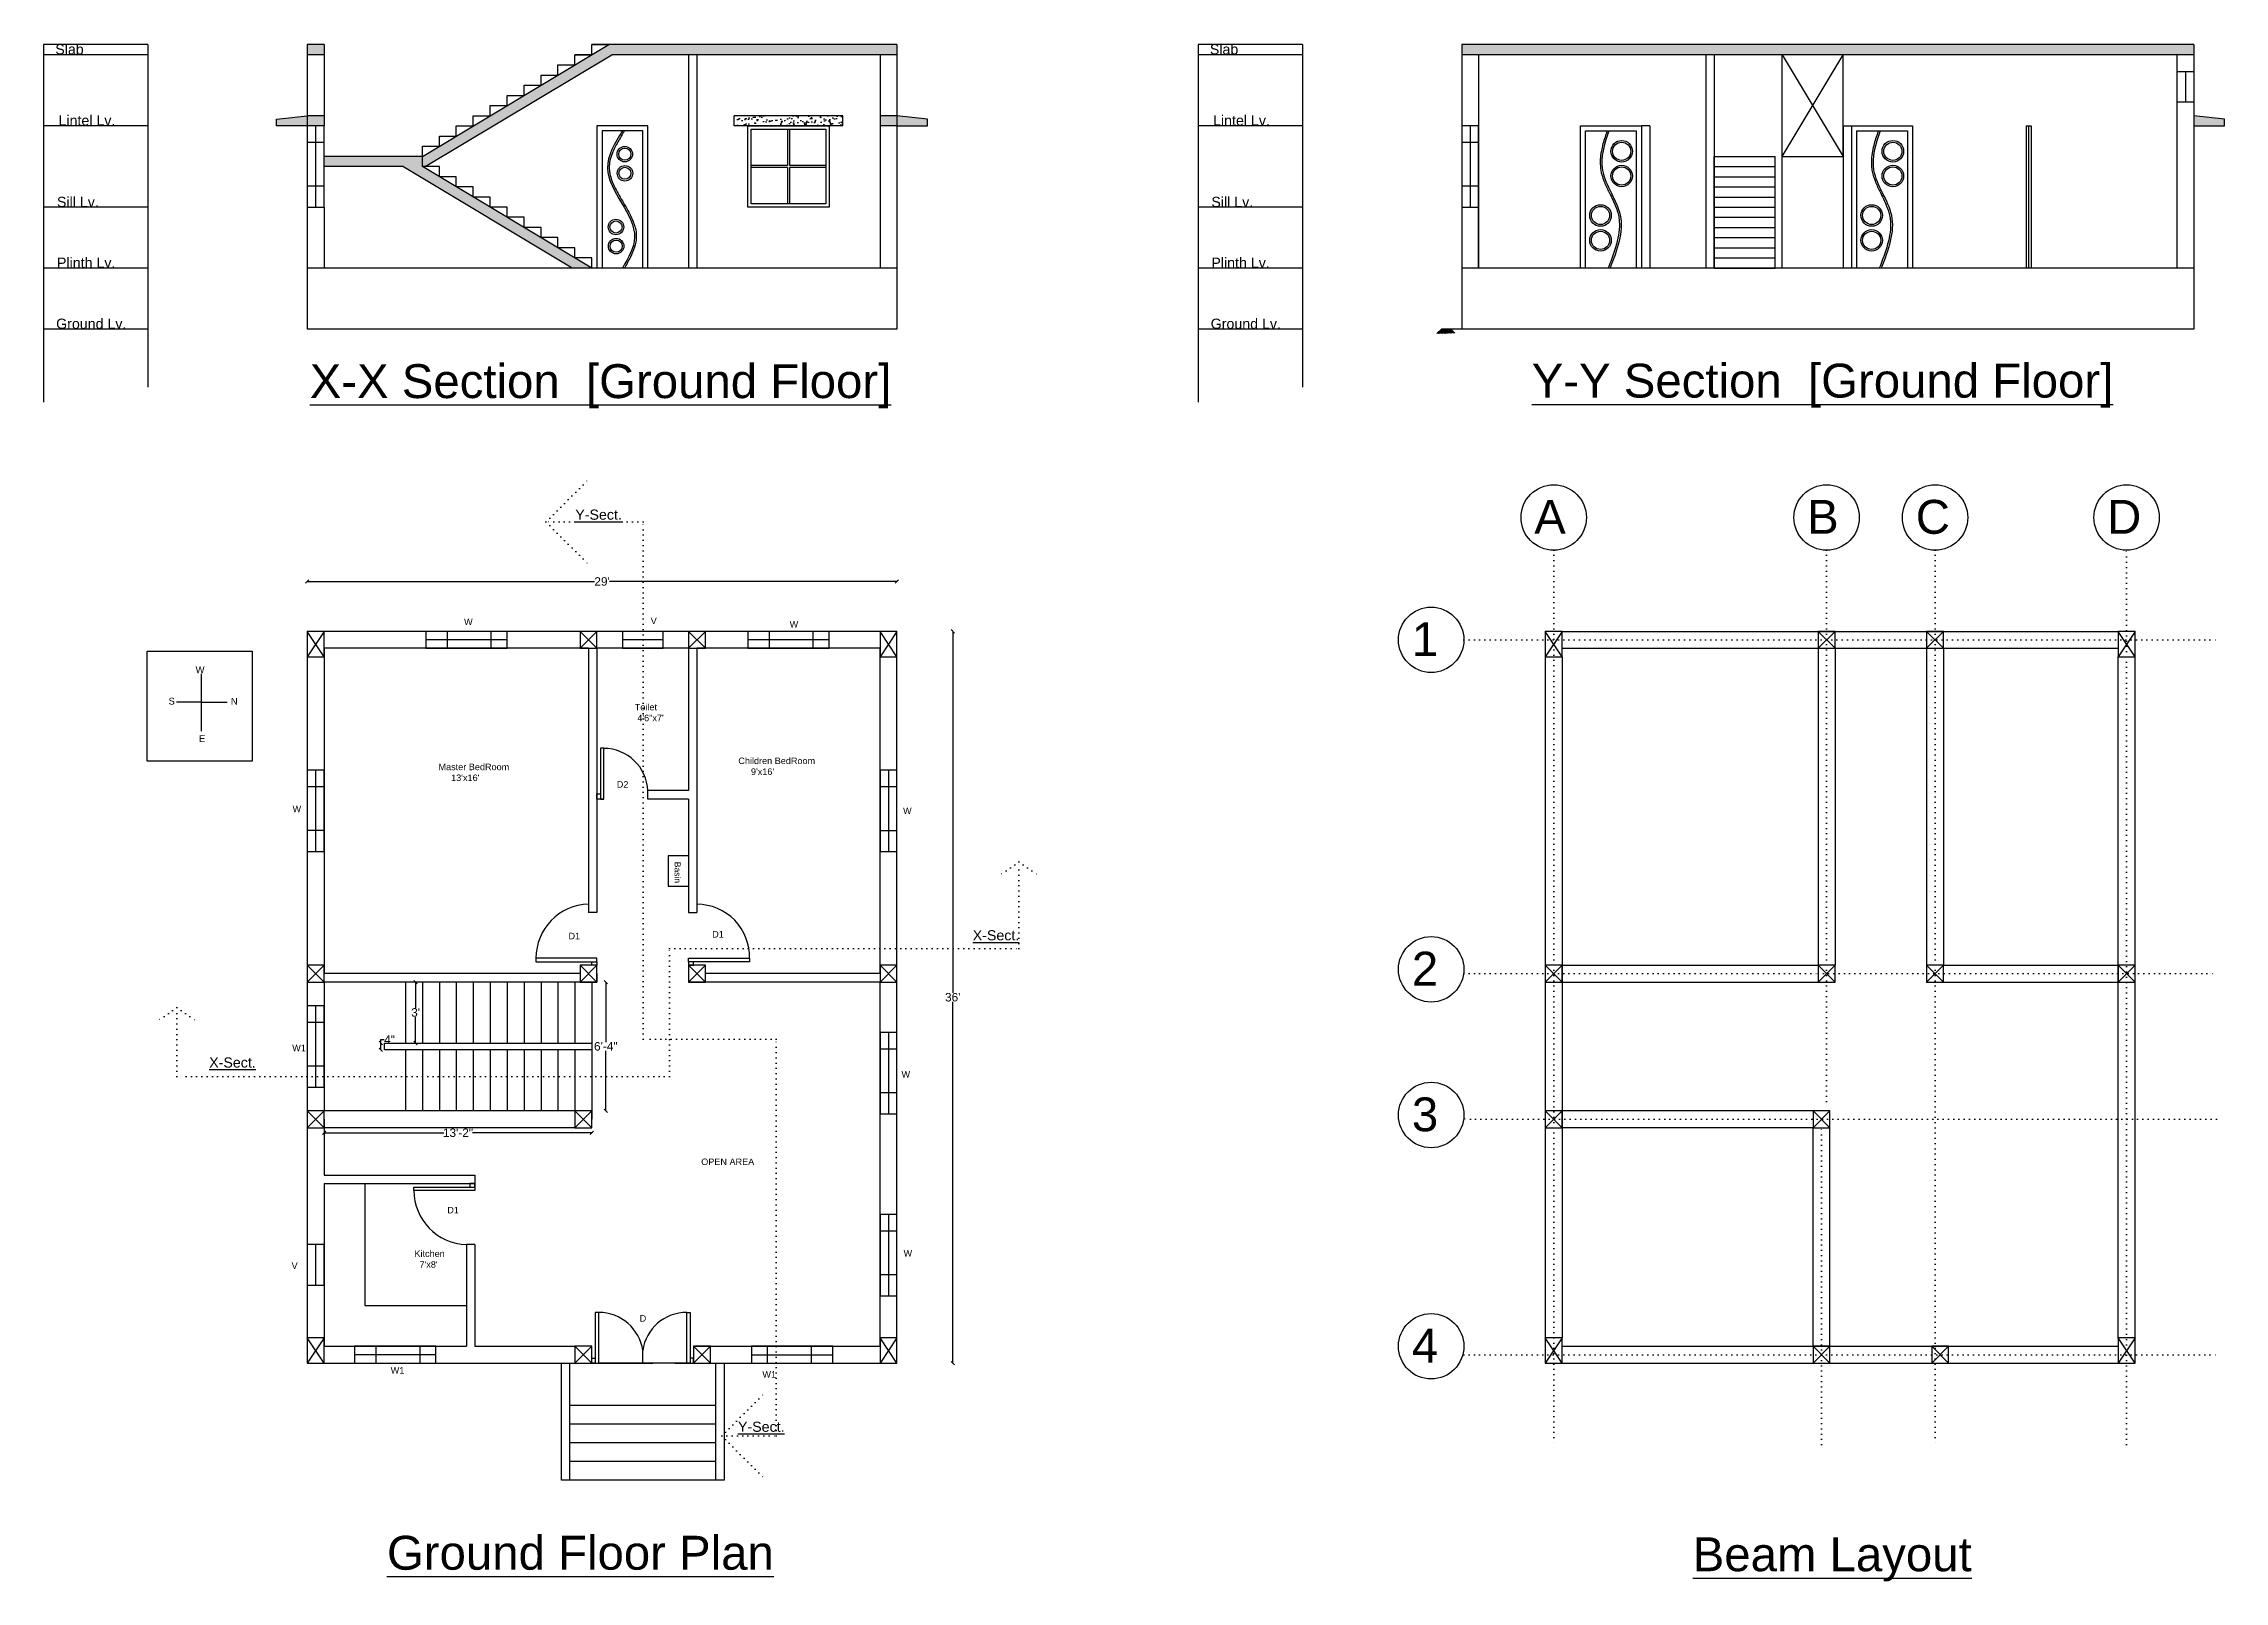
# Model space of a CAD drawing. Header units: inches. Extents: x 723 to 5339, y 980 to 3634.
# Drawn here: x 1756 to 3042, y 1442 to 2350 of the extents above; entities that cross this region are included whole.
import ezdxf

# ---------------------------------------------------------------- set-up
doc = ezdxf.new("R2010")
doc.units = ezdxf.units.IN
doc.header["$MEASUREMENT"] = 0
doc.linetypes.add('ACAD_ISO07W100', pattern=[3, 0, -3])
for name, color, linetype in [('D', 140, 'Continuous'), ('D1', 211, 'Continuous'), ('D2', 230, 'Continuous'), ('Naming', 91, 'Continuous'), ('W', 60, 'Continuous'), ('W1', 40, 'Continuous')]:
    doc.layers.add(name, color=color, linetype=linetype)
doc.layers.add('V', color=7, linetype='Continuous', true_color=0xe619d1)
doc.styles.get("Standard").update_dxf_attribs({"font": 'arial.ttf'})
doc.dimstyles.get("Standard").update_dxf_attribs({"dimtxt": 5, "dimasz": 2, "dimexe": 0.18, "dimexo": 0.0625, "dimgap": 0.09, "dimtad": 0, "dimtih": 1, "dimtoh": 1, "dimdec": 0, "dimzin": 0, "dimdsep": 46, "dimlunit": 4, "dimtxsty": 'Standard', "dimblk": 'OBLIQUE', "dimcen": 2, "dimse1": 1, "dimse2": 1, "dimclrd": 2, "dimadec": 0, "dimazin": 0, "dimtfac": 1, "dimtdec": 0, "dimtofl": 0, "dimtmove": 0, "dimatfit": 3, "dimfxl": 1, "dimtolj": 1, "dimtzin": 0, "dimarcsym": 0})
pattern_1 = [(50, (1585.892, 1527.491), (7.172602, -0.62752), [0.75, -8.25]), (355, (1585.892, 1527.491), (-1.387513, 7.52192), [0.6, -6.6]), (100.45144, (1586.49, 1527.4386), (5.78509, 6.8944), [0.6374, -7.01142]), (46.1842, (1585.892, 1529.491), (10.67241, -1.65519), [1.125, -12.375]), (96.6356, (1586.781, 1529.353), (9.34662, 9.74119), [0.9561, -10.51714]), (351.1842, (1585.892, 1529.491), (9.34662, 9.74119), [0.9, -9.9]), (21, (1586.892, 1528.991), (5.96907, -4.02619), [0.75, -8.25]), (326, (1586.892, 1528.991), (2.433153, 7.2515), [0.6, -6.6]), (71.45144, (1587.3894, 1528.6554), (8.402224, 3.22531), [0.6374, -7.01142]), (37.5, (1585.892, 1527.491), (0.1215986, 3.3289385), [0, -6.52, 0, -6.7, 0, -6.625]), (7.5, (1585.892, 1527.491), (2.630695, 3.944117), [0, -3.82, 0, -6.37, 0, -2.525]), (327.5, (1583.662, 1527.491), (5.3382244, -0.225549), [0, -2.5, 0, -7.8, 0, -10.35]), (317.5, (1582.662, 1527.491), (5.831862, 1.00105), [0, -3.25, 0, -5.18, 0, -7.35])]

msp = doc.modelspace()

# ---------------------------------------------------------------- texts
at = {"char_height": 4, "attachment_point": 1}
for s, insert in [('W', (1845.4, 1982.4)), ('S', (1829.4, 1963.9)), ('N', (1866.2, 1963.8)), ('E', (1847.3, 1941.8))]:
    msp.add_mtext_dynamic_manual_height_columns(s, width=617.779, gutter_width=20, heights=[0], dxfattribs=dict(at, insert=insert))
at = {"insert": (2131.6, 1867.1), "char_height": 3.6, "attachment_point": 1, "rotation": 270}
msp.add_mtext_dynamic_manual_height_columns('Basin', width=231.568, gutter_width=18, heights=[0], dxfattribs=at)
msp.add_mtext_dynamic_manual_height_columns('Basin', width=231.568, gutter_width=18, heights=[0], dxfattribs=at)
at = {"layer": 'D', "insert": (2107.4, 1599.5), "char_height": 3.84, "attachment_point": 1}
msp.add_mtext_dynamic_manual_height_columns('D', width=1561.938, gutter_width=30, heights=[0], dxfattribs=at)
at = {"layer": 'D1', "char_height": 3.84, "attachment_point": 1}
for insert in [(2065.4, 1825.2), (2150.2, 1826.2), (2150.2, 1826.2), (1993.9, 1663.4)]:
    msp.add_mtext_dynamic_manual_height_columns('D1', width=1249.551, gutter_width=24, heights=[0], dxfattribs=dict(at, insert=insert))
at = {"layer": 'D2', "insert": (2093.9, 1914.7), "char_height": 3.84, "attachment_point": 1}
msp.add_mtext_dynamic_manual_height_columns('D2', width=1249.551, gutter_width=24, heights=[0], dxfattribs=at)
msp.add_mtext_dynamic_manual_height_columns('D2', width=1249.551, gutter_width=24, heights=[0], dxfattribs=at)
at = {"layer": 'Naming', "char_height": 3.84, "attachment_point": 1}
for s, insert in [('Toilet\\P 4\'6"x7\'', (2104.5, 1960.3)), ("Master BedRoom\\P     13'x16'", (1988.7, 1925)), ("Children BedRoom\\P     9'x16'", (2165.6, 1928.6)), ('OPEN AREA', (2143.7, 1691.9)), ("Kitchen\\P  7'x8'", (1974.5, 1637.7))]:
    msp.add_mtext_dynamic_manual_height_columns(s, width=1561.938, gutter_width=30, heights=[0], dxfattribs=dict(at, insert=insert))
at = {"layer": 'V', "char_height": 3.84, "attachment_point": 1}
for insert in [(2113.9, 2011.2), (1902, 1630.6)]:
    msp.add_mtext_dynamic_manual_height_columns('V', width=1561.938, gutter_width=30, heights=[0], dxfattribs=dict(at, insert=insert))
at = {"layer": 'W', "char_height": 3.84, "attachment_point": 1}
for insert in [(2003.8, 2010.6), (2195.9, 2009.2), (1902.6, 1900.2), (2262.8, 1899.1), (2261.9, 1743.5), (2263.1, 1637.9)]:
    msp.add_mtext_dynamic_manual_height_columns('W', width=1561.938, gutter_width=30, heights=[0], dxfattribs=dict(at, insert=insert))
at = {"layer": 'W1', "color": 7, "true_color": 0xffffff, "attachment_point": 1}
for s, width, gutter_width, insert, char_height in [('Slab', 8415.772, 30, (1762.6, 2349.7), 6), ('Slab', 8415.772, 30, (2443.8, 2349.7), 6), ('Lintel Lv.', 8415.772, 30, (1764.5, 2307.7), 6), ('Lintel Lv.', 8415.772, 30, (2445.7, 2307.7), 6), ('Sill Lv.', 8415.772, 30, (1763.6, 2259.6), 6), ('Sill Lv.', 8415.772, 30, (2444.7, 2259.6), 6), ('Plinth Lv.', 8415.772, 30, (1763.6, 2223.7), 6), ('Plinth Lv.', 8415.772, 30, (2444.7, 2223.7), 6), ('Ground Lv.', 8415.772, 30, (1763.1, 2187.7), 6), ('Ground Lv.', 8415.772, 30, (2444.3, 2187.7), 6), ('{\\LX-X Section  [Ground Floor]}', 28052.573, 100, (1912.7, 2160.8), 20), ('{\\LY-Y Section  [Ground Floor]}', 28052.573, 100, (2633.7, 2161.1), 20), ('{\\LY-Sect.}', 8415.772, 30, (2069.4, 2075), 6), ('A', 28052.573, 100, (2635.2, 2080.7), 20), ('B', 28052.573, 100, (2796.2, 2080.7), 20), ('C', 28052.573, 100, (2860.3, 2080.7), 20), ('D', 28052.573, 100, (2973.2, 2080.7), 20), ('1', 28052.573, 100, (2563, 2008.5), 20), ('{\\LX-Sect.}', 8415.772, 30, (2303.9, 1826.7), 6), ('2', 28052.573, 100, (2563, 1814), 20), ('{\\LX-Sect.}', 8415.772, 30, (1853.4, 1751.6), 6), ('3', 28052.573, 100, (2563, 1728), 20), ('4', 28052.573, 100, (2563, 1591.5), 20), ('{\\LY-Sect.}', 8415.772, 30, (2165.4, 1536.6), 6), ('{\\LGround Floor Plan}', 28052.573, 100, (1958.3, 1469.2), 20), ('{\\LBeam Layout}', 28052.573, 100, (2728.7, 1468.3), 20)]:
    msp.add_mtext_dynamic_manual_height_columns(s, width=width, gutter_width=gutter_width, heights=[0], dxfattribs=dict(at, insert=insert, char_height=char_height))
at = {"layer": 'W1', "char_height": 3.84, "attachment_point": 1}
for insert in [(1902.4, 1759.1), (1960.5, 1568.8), (2179.8, 1566.4)]:
    msp.add_mtext_dynamic_manual_height_columns('W1', width=1561.938, gutter_width=30, heights=[0], dxfattribs=dict(at, insert=insert))

# ---------------------------------------------------------------- blocks, each defined once
blk = doc.blocks.new('_Oblique')
at = {"color": 0, "linetype": 'ByBlock', "lineweight": -2}
blk.add_line((-0.5, -0.5), (0.5, 0.5), dxfattribs=at)
blk = doc.blocks.new('*D2')
at = {"color": 2, "lineweight": -2, "transparency": 16777216}
for p, q in [((1911.2, 2032.5), (2080.8, 2032.5)), ((2259.2, 2032.5), (2089.6, 2032.5))]:
    blk.add_line(p, q, dxfattribs=at)
at = {"layer": 'Defpoints', "color": 0, "transparency": 16777216}
for p in [(1911.2, 2032.5), (1911.2, 2003.1), (2259.2, 2003.1)]:
    blk.add_point(p, dxfattribs=at)
at = {"color": 2, "lineweight": -2, "transparency": 16777216, "xscale": 2, "yscale": 2, "zscale": 2, "rotation": 180}
blk.add_blockref('_Oblique', (1911.2, 2032.5), dxfattribs=at)
at = {"color": 2, "lineweight": -2, "transparency": 16777216, "xscale": 2, "yscale": 2, "zscale": 2}
blk.add_blockref('_Oblique', (2259.2, 2032.5), dxfattribs=at)
at = {"color": 0, "transparency": 16777216, "insert": (2085.2, 2032.5), "char_height": 5, "attachment_point": 5}
blk.add_mtext("\\A1;29'", dxfattribs=at)
blk = doc.blocks.new('*D3')
at = {"color": 2, "lineweight": -2, "transparency": 16777216}
for p, q in [((2292.1, 2003.1), (2292.1, 1789.7)), ((2292.1, 1571.1), (2292.1, 1784.4))]:
    blk.add_line(p, q, dxfattribs=at)
at = {"layer": 'Defpoints', "color": 0, "transparency": 16777216}
for p in [(2259.2, 2003.1), (2259.2, 1571.1), (2292.1, 1571.1)]:
    blk.add_point(p, dxfattribs=at)
at = {"color": 2, "lineweight": -2, "transparency": 16777216, "xscale": 2, "yscale": 2, "zscale": 2}
for p, rotation in [((2292.1, 2003.1), 90), ((2292.1, 1571.1), 270)]:
    blk.add_blockref('_Oblique', p, dxfattribs=dict(at, rotation=rotation))
at = {"color": 0, "transparency": 16777216, "insert": (2292.1, 1787.1), "char_height": 5, "attachment_point": 5}
blk.add_mtext("\\A1;36'", dxfattribs=at)
blk = doc.blocks.new('*D6')
at = {"layer": 'Defpoints', "color": 0, "transparency": 16777216}
for p in [(1921.2, 1715.1), (2079.2, 1715.1), (1921.2, 1707.1)]:
    blk.add_point(p, dxfattribs=at)
at = {"layer": 'W1', "color": 2, "lineweight": -2, "transparency": 16777216}
for p, q in [((1921.2, 1707.1), (1991.8, 1707.1)), ((2079.2, 1707.1), (2008.7, 1707.1))]:
    blk.add_line(p, q, dxfattribs=at)
at = {"layer": 'W1', "color": 2, "lineweight": -2, "transparency": 16777216, "xscale": 2, "yscale": 2, "zscale": 2, "rotation": 180}
blk.add_blockref('_Oblique', (1921.2, 1707.1), dxfattribs=at)
at = {"layer": 'W1', "color": 2, "lineweight": -2, "transparency": 16777216, "xscale": 2, "yscale": 2, "zscale": 2}
blk.add_blockref('_Oblique', (2079.2, 1707.1), dxfattribs=at)
at = {"layer": 'W1', "color": 0, "transparency": 16777216, "insert": (2000.2, 1707.1), "char_height": 5, "attachment_point": 5}
blk.add_mtext('\\A1;13\'-2"', dxfattribs=at)
blk = doc.blocks.new('*D7')
at = {"layer": 'Defpoints', "color": 0, "transparency": 16777216}
for p in [(2079.2, 1796.1), (2087.4, 1796.1), (2079.2, 1720.1)]:
    blk.add_point(p, dxfattribs=at)
at = {"layer": 'W1', "color": 2, "lineweight": -2, "transparency": 16777216}
for p, q in [((2087.4, 1796.1), (2087.4, 1760.7)), ((2087.4, 1720.1), (2087.4, 1755.4))]:
    blk.add_line(p, q, dxfattribs=at)
at = {"layer": 'W1', "color": 2, "lineweight": -2, "transparency": 16777216, "xscale": 2, "yscale": 2, "zscale": 2}
for p, rotation in [((2087.4, 1796.1), 90), ((2087.4, 1720.1), 270)]:
    blk.add_blockref('_Oblique', p, dxfattribs=dict(at, rotation=rotation))
at = {"layer": 'W1', "color": 0, "transparency": 16777216, "insert": (2087.4, 1758.1), "char_height": 5, "attachment_point": 5}
blk.add_mtext('\\A1;6\'-4"', dxfattribs=at)
blk = doc.blocks.new('*D8')
at = {"layer": 'Defpoints', "color": 0, "transparency": 16777216}
for p in [(1954.7, 1760.1), (1956.8, 1760.1), (1956.8, 1756.1)]:
    blk.add_point(p, dxfattribs=at)
at = {"layer": 'W1', "color": 2, "lineweight": -2, "transparency": 16777216}
for p, q in [((1954.7, 1760.1), (1954.7, 1762.1)), ((1954.7, 1762.1), (1956.7, 1762.1)), ((1954.7, 1756.1), (1954.7, 1760.1))]:
    blk.add_line(p, q, dxfattribs=at)
at = {"layer": 'W1', "color": 2, "lineweight": -2, "transparency": 16777216, "xscale": 2, "yscale": 2, "zscale": 2}
for p, rotation in [((1954.7, 1760.1), 90), ((1954.7, 1756.1), 270)]:
    blk.add_blockref('_Oblique', p, dxfattribs=dict(at, rotation=rotation))
at = {"layer": 'W1', "color": 0, "transparency": 16777216, "insert": (1959.8, 1762.1), "char_height": 5, "attachment_point": 5}
blk.add_mtext('\\A1;4"', dxfattribs=at)
blk = doc.blocks.new('*D9')
at = {"layer": 'Defpoints', "color": 0, "transparency": 16777216}
for p in [(1969.2, 1796.1), (1975.2, 1796.1), (1969.2, 1760.1)]:
    blk.add_point(p, dxfattribs=at)
at = {"layer": 'W1', "color": 2, "lineweight": -2, "transparency": 16777216}
for p, q in [((1975.2, 1796.1), (1975.2, 1780.7)), ((1975.2, 1760.1), (1975.2, 1775.4))]:
    blk.add_line(p, q, dxfattribs=at)
at = {"layer": 'W1', "color": 2, "lineweight": -2, "transparency": 16777216, "xscale": 2, "yscale": 2, "zscale": 2}
for p, rotation in [((1975.2, 1796.1), 90), ((1975.2, 1760.1), 270)]:
    blk.add_blockref('_Oblique', p, dxfattribs=dict(at, rotation=rotation))
at = {"layer": 'W1', "color": 0, "transparency": 16777216, "insert": (1975.2, 1778.1), "char_height": 5, "attachment_point": 5}
blk.add_mtext("\\A1;3'", dxfattribs=at)

# ---------------------------------------------------------------- dimensions: what is measured, and where the dimension line sits
dim = msp.add_linear_dim(base=(1911.2, 2032.5), p1=(2259.2, 2003.1), p2=(1911.2, 2003.1), dimstyle='Standard')
dim.commit()
dim.dimension.update_dxf_attribs({"geometry": '*D2', "text_midpoint": (2085.2, 2032.5)})
dim = msp.add_linear_dim(base=(2292.1, 1571.1), p1=(2259.2, 2003.1), p2=(2259.2, 1571.1), angle=90, dimstyle='Standard')
dim.commit()
dim.dimension.update_dxf_attribs({"geometry": '*D3', "text_midpoint": (2292.1, 1787.1)})
at = {"layer": 'W1', "color": 7, "true_color": 0xffffff}
for base, p1, p2, picture, middle in [((1975.2, 1796.1), (1969.2, 1760.1), (1969.2, 1796.1), '*D9', (1975.2, 1778.1)), ((2087.4, 1796.1), (2079.2, 1720.1), (2079.2, 1796.1), '*D7', (2087.4, 1758.1)), ((1954.7, 1760.1), (1956.8, 1756.1), (1956.8, 1760.1), '*D8', (1959.8, 1762.1))]:
    dim = msp.add_linear_dim(base=base, p1=p1, p2=p2, angle=90, dimstyle='Standard', dxfattribs=at)
    dim.commit()
    dim.dimension.update_dxf_attribs({"geometry": picture, "text_midpoint": middle})
dim = msp.add_linear_dim(base=(1921.2, 1707.1), p1=(2079.2, 1715.1), p2=(1921.2, 1715.1), dimstyle='Standard', dxfattribs=at)
dim.commit()
dim.dimension.update_dxf_attribs({"geometry": '*D6', "text_midpoint": (2000.2, 1707.1)})

# ---------------------------------------------------------------- hatches: boundary and pattern name
at = {"layer": 'W1', "true_color": 0xffffff}
h = msp.add_hatch(dxfattribs=at)
h.set_pattern_fill('AR-CONC')
h.set_pattern_definition(pattern_1)
h.paths.add_polyline_path([(1979.2, 2277.5), (1979.2, 2283.5), (1969.2, 2283.5), (1921.2, 2283.5), (1921.2, 2277.5), (1967.6, 2277.5), (2067.6, 2217.5), (2079.2, 2217.5)])
h.paths.add_polyline_path([(1911.2, 2307.5), (1893.2, 2305.5), (1893.2, 2301.5), (1911.2, 2301.5)])
h.paths.add_polyline_path([(1921.2, 2307.5), (1911.2, 2307.5), (1911.2, 2301.5), (1921.2, 2301.5)])
h.paths.add_polyline_path([(2259.2, 2307.5), (2249.2, 2307.5), (2249.2, 2301.5), (2259.2, 2301.5)], flags=17)
h.paths.add_polyline_path([(2277.2, 2305.5), (2259.2, 2307.5), (2259.2, 2301.5), (2277.2, 2301.5)])
h.paths.add_polyline_path([(1921.2, 2349.5), (1911.2, 2349.5), (1911.2, 2343.5), (1921.2, 2343.5)])
h.paths.add_polyline_path([(2089.2, 2349.5), (1979.2, 2283.5), (1979.2, 2277.5), (1980.9, 2277.5), (2090.9, 2343.5), (2259.2, 2343.5), (2259.2, 2349.5)])
h = msp.add_hatch(dxfattribs=at)
h.set_pattern_fill('AR-CONC')
h.set_pattern_definition([(50, (1386.3937, 2736.386), (7.172602, -0.627521), [0.75, -8.25]), (355, (1386.394, 2736.386), (-1.387513, 7.52192), [0.6, -6.6]), (100.45144, (1386.9914, 2736.3335), (5.785088, 6.8944), [0.637402, -7.01142]), (46.1842, (1386.394, 2738.386), (10.672413, -1.655193), [1.125, -12.375]), (96.63564, (1387.283, 2738.248), (9.34662, 9.741186), [0.9561, -10.51714]), (351.1842, (1386.394, 2738.386), (9.34662, 9.741186), [0.9, -9.9]), (21, (1387.3937, 2737.886), (5.96907, -4.026189), [0.75, -8.25]), (326, (1387.394, 2737.886), (2.433153, 7.2515), [0.6, -6.6]), (71.45144, (1387.891, 2737.55), (8.402224, 3.225312), [0.637402, -7.01142]), (37.5, (1386.3937, 2736.3858), (0.1215986, 3.3289385), [0, -6.52, 0, -6.7, 0, -6.625]), (7.5, (1386.3937, 2736.3858), (2.6306954, 3.944117), [0, -3.82, 0, -6.37, 0, -2.525]), (327.5, (1384.1637, 2736.3858), (5.3382244, -0.2255487), [0, -2.5, 0, -7.8, 0, -10.35]), (317.5, (1383.1637, 2736.386), (5.831862, 1.00105), [0, -3.25, 0, -5.18, 0, -7.35])])
h.paths.add_polyline_path([(3024.4, 2349.5), (2592.4, 2349.5), (2592.4, 2343.5), (3024.4, 2343.5)])
h.paths.add_polyline_path([(3042.4, 2305.5), (3024.4, 2307.5), (3024.4, 2301.5), (3042.4, 2301.5)])
h = msp.add_hatch(dxfattribs=at)
h.set_pattern_fill('AR-CONC')
h.set_pattern_definition(pattern_1)
h.paths.add_polyline_path([(2227.3, 2307.5), (2163.1, 2307.5), (2163.1, 2301.5), (2227.3, 2301.5)])

# ---------------------------------------------------------------- linework, layer by layer
at = {"color": 1, "linetype": 'ACAD_ISO07W100'}
for p, q in [((2646.7, 2051.1), (2646.7, 1523.1)), ((2807.7, 2051.1), (2807.7, 1720.1)), ((2871.7, 2051.1), (2871.7, 1523.1)), ((2984.7, 1523.1), (2984.7, 2051.1)), ((2593.7, 1998.1), (3037.7, 1998.1)), ((2593.7, 1801.1), (2802.7, 1801.1)), ((2802.7, 1801.1), (3037.7, 1801.1)), ((3037.7, 1715.1), (2593.7, 1715.1)), ((2804.7, 1523.1), (2804.7, 1710.1)), ((2593.7, 1576.1), (3037.7, 1576.1))]:
    msp.add_line(p, q, dxfattribs=at)
for p, q in [((2259.2, 2003.1), (1911.2, 2003.1)), ((1911.2, 2003.1), (1911.2, 1571.1)), ((2259.2, 1571.1), (2259.2, 2003.1)), ((2651.7, 2003.1), (2979.7, 2003.1)), ((1921.2, 1993.1), (1921.2, 1801.1)), ((2077.2, 1993.1), (1921.2, 1993.1)), ((2077.2, 1993.1), (2077.2, 1837.1)), ((2082.2, 1993.1), (2082.2, 1904.1)), ((2136.2, 1993.1), (2082.2, 1993.1)), ((2136.2, 1993.1), (2136.2, 1909.1)), ((2136.2, 1993.1), (2136.2, 1909.1)), ((2249.2, 1993.1), (2141.2, 1993.1)), ((2141.2, 1993.1), (2141.2, 1837.1)), ((2141.2, 1993.1), (2141.2, 1837.1)), ((2249.2, 1801.1), (2249.2, 1993.1)), ((2641.7, 1988.1), (2641.7, 1586.1)), ((2651.7, 1993.1), (2979.7, 1993.1)), ((2651.7, 1988.1), (2651.7, 1586.1)), ((2802.7, 1993.1), (2802.7, 1806.1)), ((2812.7, 1993.1), (2812.7, 1806.1)), ((2866.7, 1993.1), (2866.7, 1806)), ((2876.7, 1993.1), (2876.7, 1806.1)), ((2979.7, 1586.1), (2979.7, 1988.1)), ((2989.7, 1586.1), (2989.7, 1988.1)), ((1848.7, 1978.1), (1848.7, 1944.2)), ((1848.7, 1961.3), (1834.1, 1961.3)), ((1848.7, 1961.3), (1864.1, 1961.3)), ((2136.2, 1909.1), (2112.2, 1909.1)), ((2112.2, 1904.1), (2112.2, 1909.1)), ((2136.2, 1909.1), (2112.2, 1909.1)), ((2112.2, 1904.1), (2112.2, 1909.1)), ((2082.2, 1904.1), (2082.2, 1837.1)), ((2086.2, 1904.1), (2082.2, 1904.1)), ((2136.2, 1904.1), (2112.2, 1904.1)), ((2136.2, 1904.1), (2112.2, 1904.1)), ((2136.2, 1904.1), (2136.2, 1837.1)), ((2136.2, 1904.1), (2136.2, 1837.1)), ((2082.2, 1837.1), (2077.2, 1837.1)), ((2136.2, 1837.1), (2141.2, 1837.1)), ((2136.2, 1805.1), (2136.2, 1796.1)), ((2651.7, 1806.1), (2802.7, 1806.1)), ((2876.7, 1806.1), (2979.7, 1806.1)), ((2072.2, 1801.1), (1921.2, 1801.1)), ((1921.2, 1796.1), (1921.2, 1720.1)), ((2082.2, 1796.1), (1921.2, 1796.1)), ((1969.2, 1796.1), (1969.2, 1760.1)), ((1979.2, 1796.1), (1979.2, 1760.1)), ((1989.2, 1796.1), (1989.2, 1760.1)), ((1999.2, 1796.1), (1999.2, 1760.1)), ((2009.2, 1796.1), (2009.2, 1760.1)), ((2019.2, 1796.1), (2019.2, 1760.1)), ((2029.2, 1796.1), (2029.2, 1760.1)), ((2039.2, 1796.1), (2039.2, 1760.1)), ((2049.2, 1796.1), (2049.2, 1760.1)), ((2059.2, 1796.1), (2059.2, 1760.1)), ((2069.2, 1796.1), (2069.2, 1760.1)), ((2079.2, 1796.1), (2079.2, 1756.1)), ((2249.2, 1796.1), (2136.2, 1796.1)), ((2249.2, 1796.1), (2136.2, 1796.1)), ((2249.2, 1801.1), (2146.2, 1801.1)), ((2249.2, 1801.1), (2146.2, 1801.1)), ((2651.7, 1796.1), (2802.7, 1796.1)), ((2876.7, 1796.1), (2979.7, 1796.1)), ((1969.2, 1756.1), (1969.2, 1720.1)), ((1979.2, 1756.1), (1979.2, 1720.1)), ((1989.2, 1756.1), (1989.2, 1720.1)), ((1999.2, 1756.1), (1999.2, 1720.1)), ((2009.2, 1756.1), (2009.2, 1720.1)), ((2019.2, 1756.1), (2019.2, 1720.1)), ((2029.2, 1756.1), (2029.2, 1720.1)), ((2039.2, 1756.1), (2039.2, 1720.1)), ((2049.2, 1756.1), (2049.2, 1720.1)), ((2059.2, 1756.1), (2059.2, 1720.1)), ((2069.2, 1756.1), (2069.2, 1720.1)), ((2079.2, 1756.1), (2079.2, 1715.1)), ((2079.2, 1720.1), (1921.2, 1720.1)), ((1921.2, 1715.1), (1921.2, 1682.1)), ((2799.7, 1720.1), (2651.7, 1720.1)), ((2799.7, 1710.1), (2651.7, 1710.1)), ((2799.7, 1581.1), (2799.7, 1710.1)), ((2809.7, 1581.1), (2809.7, 1710.1)), ((1921.2, 1682.1), (2010.2, 1682.1)), ((1921.2, 1677.1), (2010.2, 1677.1)), ((1921.2, 1677.1), (1921.2, 1581.1)), ((1945.2, 1677.1), (1945.2, 1605.1)), ((2010.2, 1682.1), (2010.2, 1673.1)), ((2005.2, 1641.1), (2005.2, 1581.1)), ((2010.2, 1641.1), (2005.2, 1641.1)), ((2010.2, 1641.1), (2010.2, 1581.1)), ((1945.2, 1605.1), (2005.2, 1605.1)), ((1911.2, 1571.1), (2115.2, 1571.1)), ((1921.2, 1581.1), (2005.2, 1581.1)), ((2010.2, 1581.1), (2069.2, 1581.1)), ((2128.2, 1571.1), (2259.2, 1571.1)), ((2139.2, 1581.1), (2249.2, 1581.1)), ((2651.7, 1581.1), (2979.7, 1581.1)), ((2651.7, 1571.1), (2979.7, 1571.1))]:
    msp.add_line(p, q)
msp.add_lwpolyline([(1816.8, 1991.5), (1878.7, 1991.5), (1878.7, 1926.4), (1816.8, 1926.4)], close=True)
msp.add_lwpolyline([(2079.2, 1756.1), (1969.2, 1756.1), (1956.8, 1756.1), (1956.8, 1760.1), (1969.2, 1760.1), (2079.2, 1760.1)])
at = {"color": 7, "true_color": 0xffffff}
for centre in [(2646.7, 2070.3), (2807.7, 2070.3), (2871.7, 2070.3), (2984.7, 2070.3), (2574.4, 1998.1), (2574.4, 1803.6), (2574.4, 1717.6), (2574.4, 1581.1)]:
    msp.add_circle(centre, 19.3, dxfattribs=at)
at = {"layer": 'D'}
for p, q in [((2135.2, 1571.1), (2083.2, 1571.1)), ((2109.2, 1571.1), (2109.2, 1578.5))]:
    msp.add_line(p, q, dxfattribs=at)
for points in [[(2083.2, 1601.1), (2081.2, 1601.1), (2081.2, 1571.1), (2083.2, 1571.1)], [(2135.2, 1601.1), (2137.2, 1601.1), (2137.2, 1571.1), (2135.2, 1571.1)]]:
    msp.add_lwpolyline(points, close=True, dxfattribs=at)
for points in [[(2081.2, 1571.1), (2079.2, 1571.1), (2079.2, 1574.1), (2081.2, 1574.1)], [(2137.2, 1571.1), (2139.2, 1571.1), (2139.2, 1574.1), (2137.2, 1574.1)]]:
    msp.add_lwpolyline(points, dxfattribs=at)
for centre, start, end in [((2083.2, 1574.8), 8.1712, 90), ((2135.2, 1574.8), 90, 171.8288)]:
    msp.add_arc(centre, 26.3, start, end, dxfattribs=at)
at = {"layer": 'D1'}
for points in [[(2082.2, 1808.1), (2082.2, 1810.1), (2046.2, 1810.1), (2046.2, 1808.1)], [(2136.2, 1808.1), (2136.2, 1810.1), (2172.2, 1810.1), (2172.2, 1808.1)], [(2136.2, 1808.1), (2136.2, 1810.1), (2172.2, 1810.1), (2172.2, 1808.1)], [(2010.2, 1675.1), (2010.2, 1673.1), (1974.2, 1673.1), (1974.2, 1675.1)]]:
    msp.add_lwpolyline(points, close=True, dxfattribs=at)
for points in [[(2082.2, 1808.1), (2082.2, 1806.1), (2079.2, 1806.1), (2079.2, 1808.1)], [(2136.2, 1808.1), (2136.2, 1806.1), (2139.2, 1806.1), (2139.2, 1808.1)], [(2136.2, 1808.1), (2136.2, 1806.1), (2139.2, 1806.1), (2139.2, 1808.1)], [(2010.2, 1675.1), (2010.2, 1677.1), (2007.2, 1677.1), (2007.2, 1675.1)]]:
    msp.add_lwpolyline(points, dxfattribs=at)
for centre, radius, start, end in [((2078.2, 1810.1), 32, 91.8188, 180), ((2141.2, 1811), 31, 358.1812, 90), ((2141.2, 1811), 31, 358.1812, 90), ((2006.2, 1673.1), 32, 180, 268.1812)]:
    msp.add_arc(centre, radius, start, end, dxfattribs=at)
at = {"layer": 'D2'}
msp.add_lwpolyline([(2086.2, 1934.1), (2084.2, 1934.1), (2084.2, 1904.1), (2086.2, 1904.1)], close=True, dxfattribs=at)
msp.add_lwpolyline([(2086.2, 1934.1), (2084.2, 1934.1), (2084.2, 1904.1), (2086.2, 1904.1)], close=True, dxfattribs=at)
msp.add_lwpolyline([(2084.2, 1904.1), (2082.2, 1904.1), (2082.2, 1907.1), (2084.2, 1907.1)], dxfattribs=at)
msp.add_lwpolyline([(2084.2, 1904.1), (2082.2, 1904.1), (2082.2, 1907.1), (2084.2, 1907.1)], dxfattribs=at)
msp.add_arc((2086.2, 1908), 26, 2.2466, 90, dxfattribs=at)
msp.add_arc((2086.2, 1908), 26, 2.2466, 90, dxfattribs=at)
at = {"layer": 'V'}
for p, q in [((2121.2, 1998.1), (2097.2, 1998.1)), ((1916.2, 1641.1), (1916.2, 1617.1))]:
    msp.add_line(p, q, dxfattribs=at)
for points in [[(2097.2, 1993.1), (2121.2, 1993.1), (2121.2, 2003.1), (2097.2, 2003.1)], [(1921.2, 1617.1), (1921.2, 1641.1), (1911.2, 1641.1), (1911.2, 1617.1)]]:
    msp.add_lwpolyline(points, close=True, dxfattribs=at)
at = {"layer": 'W'}
for p, q in [((2029.2, 1998.1), (1981.2, 1998.1)), ((1993.8, 2003.1), (1993.8, 1993.1)), ((2019.6, 2003.1), (2019.6, 1993.1)), ((2219.2, 1998.1), (2171.2, 1998.1)), ((2183.8, 2003.1), (2183.8, 1993.1)), ((2209.6, 2003.1), (2209.6, 1993.1)), ((1916.2, 1921.1), (1916.2, 1873.1)), ((2254.2, 1921.1), (2254.2, 1873.1)), ((1911.2, 1911.5), (1921.2, 1911.5)), ((2249.2, 1911.5), (2259.2, 1911.5)), ((1911.2, 1885.7), (1921.2, 1885.7)), ((2249.2, 1885.6), (2259.2, 1885.6)), ((2254.2, 1766.3), (2254.2, 1718.3)), ((2249.2, 1756.7), (2259.2, 1756.7)), ((2249.2, 1730.9), (2259.2, 1730.9)), ((2249.2, 1649.2), (2259.2, 1649.2)), ((2254.2, 1658.8), (2254.2, 1610.8)), ((2249.2, 1623.4), (2259.2, 1623.4))]:
    msp.add_line(p, q, dxfattribs=at)
for points in [[(1981.2, 1993.1), (2029.2, 1993.1), (2029.2, 2003.1), (1981.2, 2003.1)], [(2171.2, 1993.1), (2219.2, 1993.1), (2219.2, 2003.1), (2171.2, 2003.1)], [(1921.2, 1873.1), (1921.2, 1921.1), (1911.2, 1921.1), (1911.2, 1873.1)], [(2259.2, 1873.1), (2259.2, 1921.1), (2249.2, 1921.1), (2249.2, 1873.1)], [(2259.2, 1718.3), (2259.2, 1766.3), (2249.2, 1766.3), (2249.2, 1718.3)], [(2259.2, 1610.8), (2259.2, 1658.8), (2249.2, 1658.8), (2249.2, 1610.8)]]:
    msp.add_lwpolyline(points, close=True, dxfattribs=at)
at = {"layer": 'W1', "color": 7, "true_color": 0xffffff}
for p, q in [((1817.3, 2349.5), (1755.7, 2349.5)), ((1755.7, 2349.5), (1755.7, 2138.3)), ((1817.3, 2343.5), (1755.7, 2343.5)), ((1817.3, 2349.5), (1817.3, 2147.2)), ((1911.2, 2349.5), (1911.2, 2181.5)), ((1921.2, 2349.5), (1911.2, 2349.5)), ((1921.2, 2343.5), (1911.2, 2343.5)), ((1921.2, 2349.5), (1921.2, 2301.5)), ((1979.2, 2283.5), (2089.2, 2349.5)), ((1980.9, 2277.5), (2090.9, 2343.5)), ((2069.2, 2337.5), (2069.2, 2343.5)), ((2069.2, 2343.5), (2079.2, 2343.5)), ((2079.2, 2343.5), (2069.2, 2343.5)), ((2259.2, 2349.5), (2079.2, 2349.5)), ((2079.2, 2343.5), (2079.2, 2349.5)), ((2079.2, 2349.5), (2089.2, 2349.5)), ((2259.2, 2343.5), (2090.9, 2343.5)), ((2136.2, 2343.5), (2136.2, 2217.5)), ((2141.2, 2343.5), (2141.2, 2217.5)), ((2249.2, 2343.5), (2249.2, 2217.5)), ((2259.2, 2349.5), (2259.2, 2181.5)), ((2498.5, 2349.5), (2436.9, 2349.5)), ((2436.9, 2349.5), (2436.9, 2138.3)), ((2498.5, 2343.5), (2436.9, 2343.5)), ((2498.5, 2349.5), (2498.5, 2147.2)), ((2592.4, 2349.5), (2592.4, 2181.5)), ((3024.4, 2349.5), (2592.4, 2349.5)), ((3024.4, 2343.5), (2592.4, 2343.5)), ((2602.4, 2343.5), (2602.4, 2217.5)), ((2736.4, 2343.5), (2736.4, 2217.5)), ((2741.4, 2343.5), (2741.4, 2217.5)), ((2781.4, 2217.5), (2781.4, 2343.5)), ((2781.4, 2283.5), (2817.4, 2343.5)), ((2781.4, 2343.5), (2817.4, 2283.5)), ((2817.4, 2283.5), (2817.4, 2343.5)), ((3014.4, 2343.5), (3014.4, 2217.5)), ((3014.4, 2343.5), (3014.4, 2333.5)), ((3024.4, 2349.5), (3024.4, 2181.5)), ((2049.2, 2325.5), (2049.2, 2331.5)), ((2049.2, 2331.5), (2059.2, 2331.5)), ((2059.2, 2331.5), (2059.2, 2337.5)), ((2059.2, 2337.5), (2069.2, 2337.5)), ((3014.4, 2333.5), (3024.4, 2333.5)), ((3019.4, 2333.5), (3019.4, 2315.5)), ((3024.4, 2333.5), (3024.4, 2315.5)), ((2029.2, 2313.5), (2029.2, 2319.5)), ((2029.2, 2319.5), (2039.2, 2319.5)), ((2039.2, 2319.5), (2039.2, 2325.5)), ((2039.2, 2325.5), (2049.2, 2325.5)), ((1893.2, 2305.5), (1911.2, 2307.5)), ((1893.2, 2301.5), (1893.2, 2305.5)), ((1921.2, 2307.5), (1911.2, 2307.5)), ((2009.2, 2301.5), (2009.2, 2307.5)), ((2009.2, 2307.5), (2019.2, 2307.5)), ((2019.2, 2307.5), (2019.2, 2313.5)), ((2019.2, 2313.5), (2029.2, 2313.5)), ((2163.1, 2301.5), (2163.1, 2307.5)), ((2227.3, 2307.5), (2163.1, 2307.5)), ((2227.3, 2301.5), (2227.3, 2307.5)), ((2259.2, 2307.5), (2249.2, 2307.5)), ((2277.2, 2305.5), (2259.2, 2307.5)), ((2277.2, 2301.5), (2277.2, 2305.5)), ((3024.4, 2315.5), (3014.4, 2315.5)), ((3042.4, 2305.5), (3024.4, 2307.5)), ((3042.4, 2301.5), (3042.4, 2305.5)), ((1817.3, 2301.5), (1755.7, 2301.5)), ((1911.2, 2301.5), (1893.2, 2301.5)), ((1921.2, 2301.5), (1911.2, 2301.5)), ((1911.2, 2301.5), (1911.2, 2253.5)), ((1921.2, 2253.5), (1921.2, 2301.5)), ((1989.2, 2289.5), (1989.2, 2295.5)), ((1989.2, 2295.5), (1999.2, 2295.5)), ((1999.2, 2295.5), (1999.2, 2301.5)), ((1999.2, 2301.5), (2009.2, 2301.5)), ((2112.2, 2301.5), (2082.2, 2301.5)), ((2082.2, 2301.5), (2082.2, 2217.5)), ((2109.2, 2298.5), (2085.2, 2298.5)), ((2085.2, 2298.5), (2085.2, 2217.5)), ((2109.2, 2217.5), (2109.2, 2298.5)), ((2112.2, 2217.5), (2112.2, 2301.5)), ((2227.3, 2301.5), (2163.1, 2301.5)), ((2194.7, 2299.5), (2194.7, 2278)), ((2195.7, 2299.5), (2195.7, 2278)), ((2259.2, 2301.5), (2249.2, 2301.5)), ((2259.2, 2301.5), (2277.2, 2301.5)), ((2498.5, 2301.5), (2436.9, 2301.5)), ((2602.4, 2301.5), (2592.4, 2301.5)), ((2592.4, 2301.5), (2592.4, 2253.5)), ((2602.4, 2217.5), (2602.4, 2301.5)), ((2703.4, 2301.5), (2698.4, 2301.5)), ((2703.4, 2301.5), (2703.4, 2217.5)), ((2817.4, 2301.5), (2817.4, 2217.5)), ((2822.4, 2301.5), (2822.4, 2217.5)), ((2825.4, 2298.5), (2825.4, 2217.5)), ((2925.4, 2301.5), (2928.4, 2301.5)), ((2925.4, 2301.5), (2925.4, 2217.5)), ((2926.9, 2301.5), (2926.9, 2217.5)), ((2928.4, 2301.5), (2928.4, 2217.5)), ((2928.4, 2291.6), (2928.4, 2291.6)), ((3024.4, 2301.5), (3042.4, 2301.5)), ((1969.2, 2283.5), (1921.2, 2283.5)), ((1967.6, 2277.5), (1921.2, 2277.5)), ((2067.6, 2217.5), (1967.6, 2277.5)), ((1979.2, 2283.5), (1969.2, 2283.5)), ((1979.2, 2283.5), (1979.2, 2289.5)), ((1979.2, 2289.5), (1989.2, 2289.5)), ((1979.2, 2277.5), (1979.2, 2283.5)), ((1989.2, 2277.5), (1979.2, 2277.5)), ((2079.2, 2217.5), (1979.2, 2277.5)), ((1989.2, 2271.5), (1989.2, 2277.5)), ((2194.7, 2278), (2173.2, 2278)), ((2217.2, 2278), (2195.7, 2278)), ((2741.4, 2283.5), (2777.4, 2283.5)), ((2741.4, 2217.5), (2741.4, 2283.5)), ((2741.4, 2277.5), (2777.4, 2277.5)), ((2777.4, 2217.5), (2777.4, 2283.5)), ((2781.4, 2283.5), (2817.4, 2283.5)), ((1999.2, 2271.5), (1989.2, 2271.5)), ((1999.2, 2265.5), (1999.2, 2271.5)), ((2009.2, 2265.5), (1999.2, 2265.5)), ((2009.2, 2259.5), (2009.2, 2265.5)), ((2194.7, 2277), (2173.2, 2277)), ((2194.7, 2277), (2194.7, 2255.5)), ((2195.7, 2277), (2195.7, 2255.5)), ((2217.2, 2277), (2195.7, 2277)), ((2741.4, 2271.5), (2777.4, 2271.5)), ((2741.4, 2265.5), (2777.4, 2265.5)), ((1817.3, 2253.5), (1755.7, 2253.5)), ((1911.2, 2253.5), (1921.2, 2253.5)), ((1921.2, 2253.5), (1921.2, 2217.5)), ((2019.2, 2259.5), (2009.2, 2259.5)), ((2019.2, 2253.5), (2019.2, 2259.5)), ((2029.2, 2253.5), (2019.2, 2253.5)), ((2029.2, 2247.5), (2029.2, 2253.5)), ((2498.5, 2253.5), (2436.9, 2253.5)), ((2592.4, 2253.5), (2602.4, 2253.5)), ((2741.4, 2259.5), (2777.4, 2259.5)), ((2741.4, 2253.5), (2777.4, 2253.5)), ((2039.2, 2247.5), (2029.2, 2247.5)), ((2039.2, 2241.5), (2039.2, 2247.5)), ((2049.2, 2241.5), (2039.2, 2241.5)), ((2049.2, 2235.5), (2049.2, 2241.5)), ((2741.4, 2247.5), (2777.4, 2247.5)), ((2741.4, 2241.5), (2777.4, 2241.5)), ((2059.2, 2235.5), (2049.2, 2235.5)), ((2059.2, 2229.5), (2059.2, 2235.5)), ((2069.2, 2229.5), (2059.2, 2229.5)), ((2069.2, 2223.5), (2069.2, 2229.5)), ((2741.4, 2235.5), (2777.4, 2235.5)), ((2741.4, 2229.5), (2777.4, 2229.5)), ((1817.3, 2217.5), (1755.7, 2217.5)), ((2259.2, 2217.5), (1911.2, 2217.5)), ((2079.2, 2223.5), (2069.2, 2223.5)), ((2079.2, 2217.5), (2079.2, 2223.5)), ((2498.5, 2217.5), (2436.9, 2217.5)), ((3024.4, 2217.5), (2592.4, 2217.5)), ((2741.4, 2223.5), (2777.4, 2223.5)), ((2741.4, 2217.5), (2777.4, 2217.5)), ((1817.3, 2181.5), (1755.7, 2181.5)), ((2259.2, 2181.5), (1911.2, 2181.5)), ((2498.5, 2181.5), (2436.9, 2181.5)), ((2580.4, 2181.5), (2577.8, 2179)), ((2577.8, 2179), (2580.4, 2181.5)), ((2580.8, 2181.5), (2578.3, 2179)), ((2578.3, 2179), (2580.8, 2181.5)), ((2581.2, 2181.5), (2578.6, 2179)), ((2578.6, 2179), (2581.2, 2181.5)), ((2581.8, 2181.5), (2579.2, 2179)), ((2579.2, 2179), (2581.8, 2181.5)), ((2582.4, 2181.5), (2579.8, 2179)), ((2579.8, 2179), (2582.4, 2181.5)), ((2592.4, 2181.5), (2580.4, 2181.5)), ((2580.4, 2181.5), (2582.8, 2179.1)), ((2583.1, 2181.5), (2580.5, 2179)), ((2580.5, 2179), (2583.1, 2181.5)), ((2580.8, 2181.5), (2583.2, 2179.1)), ((2583.7, 2181.5), (2581.1, 2179)), ((2581.1, 2179), (2583.7, 2181.5)), ((2581.2, 2181.5), (2583.6, 2179.1)), ((2581.8, 2181.5), (2584.2, 2179.1)), ((2584.4, 2181.5), (2581.9, 2179)), ((2581.9, 2179), (2584.4, 2181.5)), ((2582.4, 2181.5), (2584.8, 2179.1)), ((2585.1, 2181.5), (2582.5, 2179)), ((2582.5, 2179), (2585.1, 2181.5)), ((2583.1, 2181.5), (2585.5, 2179.1)), ((2586, 2181.5), (2583.4, 2179)), ((2583.4, 2179), (2586, 2181.5)), ((2583.7, 2181.5), (2586.1, 2179.1)), ((2584.4, 2181.5), (2586.8, 2179.1)), ((2585.1, 2181.5), (2587.5, 2179.1)), ((2586, 2181.5), (2588.3, 2179.1)), ((3024.4, 2181.5), (2592.4, 2181.5)), ((2136.2, 1870.6), (2124.2, 1870.6)), ((2124.2, 1870.6), (2124.2, 1852.6)), ((2136.2, 1870.6), (2124.2, 1870.6)), ((2124.2, 1852.6), (2136.2, 1852.6)), ((2082.2, 1801.1), (2082.2, 1796.1)), ((2249.2, 1581.1), (2249.2, 1796.1)), ((2069.2, 1710.1), (1921.3, 1710.1)), ((2061.2, 1502.1), (2061.2, 1571.1)), ((2066.2, 1502.1), (2066.2, 1571.1)), ((2152.2, 1571.1), (2152.2, 1502.1)), ((2157.2, 1571.1), (2157.2, 1502.1)), ((2152.2, 1546.1), (2066.2, 1546.1)), ((2152.2, 1535.1), (2066.2, 1535.1)), ((2152.2, 1524.1), (2066.2, 1524.1)), ((2152.2, 1513.1), (2066.2, 1513.1)), ((2157.2, 1502.1), (2061.2, 1502.1))]:
    msp.add_line(p, q, dxfattribs=at)
at = {"layer": 'W1'}
for p, q in [((1911.2, 2291.9), (1921.2, 2291.9)), ((1916.2, 2301.5), (1916.2, 2253.5)), ((2592.4, 2291.9), (2602.4, 2291.9)), ((2597.4, 2301.5), (2597.4, 2253.5)), ((1911.2, 2266.1), (1921.2, 2266.1)), ((2592.4, 2266.1), (2602.4, 2266.1)), ((1916.2, 1782.1), (1916.2, 1734.1)), ((1911.2, 1772.5), (1921.2, 1772.5)), ((1911.2, 1746.6), (1921.2, 1746.6)), ((1987.2, 1576.1), (1939.2, 1576.1)), ((1951.8, 1581.1), (1951.8, 1571.1)), ((1977.6, 1581.1), (1977.6, 1571.1)), ((2173.3, 1576.1), (2221.3, 1576.1)), ((2182.9, 1571.1), (2182.9, 1581.1)), ((2208.7, 1571.1), (2208.7, 1581.1))]:
    msp.add_line(p, q, dxfattribs=at)
at = {"layer": 'W1', "color": 1, "linetype": 'ACAD_ISO07W100'}
for p, q in [((2052.1, 2067.7), (2077.6, 2093.2)), ((2109.4, 2067.7), (2052.1, 2067.7)), ((2052.1, 2067.7), (2077.6, 2042.3)), ((2109.4, 1762.4), (2109.4, 2067.7)), ((1834.4, 1740.4), (1834.4, 1781.1)), ((2188, 1762.4), (2109.4, 1762.4)), ((2188, 1528.2), (2188, 1762.4)), ((2155.8, 1528.2), (2181.3, 1553.7)), ((2155.8, 1528.2), (2188, 1528.2)), ((2155.8, 1528.2), (2181.3, 1502.8))]:
    msp.add_line(p, q, dxfattribs=at)
at = {"layer": 'W1', "color": 132, "true_color": 0x20d9be}
for p, q in [((1921.2, 2003.1), (1911.2, 1988.1)), ((1921.2, 1988.1), (1911.2, 2003.1)), ((2259.2, 2003.1), (2249.2, 1988.1)), ((2259.2, 1988.1), (2249.2, 2003.1)), ((2651.7, 2003.1), (2641.7, 1988.1)), ((2651.7, 1988.1), (2641.7, 2003.1)), ((2989.7, 2003.1), (2979.7, 1988.1)), ((2989.7, 1988.1), (2979.7, 2003.1)), ((1921.2, 1586.1), (1911.2, 1571.1)), ((1921.2, 1571.1), (1911.2, 1586.1)), ((2259.2, 1586.1), (2249.2, 1571.1)), ((2259.2, 1571.1), (2249.2, 1586.1)), ((2651.7, 1586.1), (2641.7, 1571.1)), ((2651.7, 1571.1), (2641.7, 1586.1)), ((2989.7, 1586.1), (2979.7, 1571.1)), ((2989.7, 1571.1), (2979.7, 1586.1))]:
    msp.add_line(p, q, dxfattribs=at)
at = {"layer": 'W1', "color": 1}
for p, q in [((2072.2, 1993.1), (2082.2, 2003.1)), ((2082.2, 1993.1), (2072.2, 2003.1)), ((2136.3, 1993.1), (2146.3, 2003.1)), ((2146.3, 1993.1), (2136.3, 2003.1)), ((2802.7, 1993.1), (2812.7, 2003.1)), ((2812.7, 1993.1), (2802.7, 2003.1)), ((2866.7, 1993.1), (2876.7, 2003.1)), ((2876.7, 1993.1), (2866.7, 2003.1)), ((1911.2, 1796.1), (1921.2, 1806.1)), ((1921.2, 1796.1), (1911.2, 1806.1)), ((2072.2, 1796.1), (2082.2, 1806.1)), ((2082.2, 1796.1), (2072.2, 1806.1)), ((2136.2, 1796.1), (2146.2, 1806.1)), ((2146.2, 1796.1), (2136.2, 1806.1)), ((2136.2, 1796.1), (2146.2, 1806.1)), ((2146.2, 1796.1), (2136.2, 1806.1)), ((2249.2, 1796.1), (2259.2, 1806.1)), ((2259.2, 1796.1), (2249.2, 1806.1)), ((2641.7, 1796.1), (2651.7, 1806.1)), ((2651.7, 1796.1), (2641.7, 1806.1)), ((2802.7, 1796.1), (2812.7, 1806.1)), ((2812.7, 1796.1), (2802.7, 1806.1)), ((2866.7, 1796.1), (2876.7, 1806.1)), ((2876.7, 1796.1), (2866.7, 1806.1)), ((2979.7, 1796.1), (2989.7, 1806.1)), ((2989.7, 1796.1), (2979.7, 1806.1)), ((1911.3, 1710.1), (1921.3, 1720.1)), ((1921.3, 1710.1), (1911.3, 1720.1)), ((2069.2, 1710.1), (2079.2, 1720.1)), ((2079.2, 1710.1), (2069.2, 1720.1)), ((2641.7, 1710.1), (2651.7, 1720.1)), ((2651.7, 1710.1), (2641.7, 1720.1)), ((2799.7, 1710.1), (2809.7, 1720.1)), ((2809.7, 1710.1), (2799.7, 1720.1)), ((2069.2, 1571.1), (2079.2, 1581.1)), ((2079.2, 1571.1), (2069.2, 1581.1)), ((2139.2, 1571.1), (2149.2, 1581.1)), ((2149.2, 1571.1), (2139.2, 1581.1)), ((2799.7, 1571.1), (2809.7, 1581.1)), ((2809.7, 1571.1), (2799.7, 1581.1)), ((2869.7, 1571.1), (2879.7, 1581.1)), ((2879.7, 1571.1), (2869.7, 1581.1))]:
    msp.add_line(p, q, dxfattribs=at)
at = {"layer": 'W1', "color": 240, "linetype": 'ACAD_ISO07W100', "true_color": 0xed1f24}
for p, q in [((2331.2, 1867), (2318.6, 1858.3)), ((2331.2, 1815.8), (2331.2, 1867)), ((2331.2, 1867), (2343.8, 1858.3)), ((2125, 1740.4), (2125, 1815.8)), ((2125, 1815.8), (2331.2, 1815.8)), ((1834.4, 1781.1), (1821.8, 1772.4)), ((1834.4, 1781.1), (1847, 1772.4)), ((2125, 1740.4), (1834.4, 1740.4))]:
    msp.add_line(p, q, dxfattribs=at)
at = {"layer": 'W1'}
for points in [[(1921.2, 2253.5), (1921.2, 2301.5), (1911.2, 2301.5), (1911.2, 2253.5)], [(2602.4, 2253.5), (2602.4, 2301.5), (2592.4, 2301.5), (2592.4, 2253.5)], [(1921.2, 1734.1), (1921.2, 1782.1), (1911.2, 1782.1), (1911.2, 1734.1)], [(1939.2, 1571.1), (1987.2, 1571.1), (1987.2, 1581.1), (1939.2, 1581.1)], [(2221.3, 1581.1), (2173.3, 1581.1), (2173.3, 1571.1), (2221.3, 1571.1)]]:
    msp.add_lwpolyline(points, close=True, dxfattribs=at)
at = {"layer": 'W1', "color": 7, "true_color": 0xffffff}
for points in [[(2219.2, 2301.5), (2219.2, 2253.5), (2171.2, 2253.5), (2171.2, 2301.5)], [(2217.2, 2299.5), (2217.2, 2255.5), (2173.2, 2255.5), (2173.2, 2299.5)]]:
    msp.add_lwpolyline(points, close=True, dxfattribs=at)
for points in [[(2662.4, 2217.5), (2662.4, 2301.5), (2698.4, 2301.5), (2698.4, 2217.5)], [(2665.4, 2217.5), (2665.4, 2298.5), (2695.4, 2298.5), (2695.4, 2217.5)], [(2817.4, 2301.5), (2858.4, 2301.5), (2858.4, 2217.5)], [(2825.4, 2298.5), (2855.4, 2298.5), (2855.4, 2217.5)]]:
    msp.add_lwpolyline(points, dxfattribs=at)
at = {"layer": 'W1', "color": 132, "true_color": 0x20d9be}
for points in [[(1911.2, 1988.1), (1921.2, 1988.1), (1921.2, 2003.1), (1911.2, 2003.1)], [(2249.2, 1988.1), (2259.2, 1988.1), (2259.2, 2003.1), (2249.2, 2003.1)], [(2641.7, 1988.1), (2651.7, 1988.1), (2651.7, 2003.1), (2641.7, 2003.1)], [(2979.7, 1988.1), (2989.7, 1988.1), (2989.7, 2003.1), (2979.7, 2003.1)], [(1911.2, 1571.1), (1921.2, 1571.1), (1921.2, 1586.1), (1911.2, 1586.1)], [(2249.2, 1571.1), (2259.2, 1571.1), (2259.2, 1586.1), (2249.2, 1586.1)], [(2641.7, 1571.1), (2651.7, 1571.1), (2651.7, 1586.1), (2641.7, 1586.1)], [(2979.7, 1571.1), (2989.7, 1571.1), (2989.7, 1586.1), (2979.7, 1586.1)]]:
    msp.add_lwpolyline(points, close=True, dxfattribs=at)
at = {"layer": 'W1', "color": 1}
for points in [[(2072.2, 1993.1), (2082.2, 1993.1), (2082.2, 2003.1), (2072.2, 2003.1)], [(2136.3, 1993.1), (2146.3, 1993.1), (2146.3, 2003.1), (2136.3, 2003.1)], [(2802.7, 1993.1), (2812.7, 1993.1), (2812.7, 2003.1), (2802.7, 2003.1)], [(2866.7, 1993.1), (2876.7, 1993.1), (2876.7, 2003.1), (2866.7, 2003.1)], [(1911.2, 1796.1), (1921.2, 1796.1), (1921.2, 1806.1), (1911.2, 1806.1)], [(2072.2, 1796.1), (2082.2, 1796.1), (2082.2, 1806.1), (2072.2, 1806.1)], [(2136.2, 1796.1), (2146.2, 1796.1), (2146.2, 1806.1), (2136.2, 1806.1)], [(2136.2, 1796.1), (2146.2, 1796.1), (2146.2, 1806.1), (2136.2, 1806.1)], [(2249.2, 1796.1), (2259.2, 1796.1), (2259.2, 1806.1), (2249.2, 1806.1)], [(2641.7, 1796.1), (2651.7, 1796.1), (2651.7, 1806.1), (2641.7, 1806.1)], [(2802.7, 1796.1), (2812.7, 1796.1), (2812.7, 1806.1), (2802.7, 1806.1)], [(2866.7, 1796.1), (2876.7, 1796.1), (2876.7, 1806.1), (2866.7, 1806.1)], [(2979.7, 1796.1), (2989.7, 1796.1), (2989.7, 1806.1), (2979.7, 1806.1)], [(1911.3, 1710.1), (1921.3, 1710.1), (1921.3, 1720.1), (1911.3, 1720.1)], [(2069.2, 1710.1), (2079.2, 1710.1), (2079.2, 1720.1), (2069.2, 1720.1)], [(2641.7, 1710.1), (2651.7, 1710.1), (2651.7, 1720.1), (2641.7, 1720.1)], [(2799.7, 1710.1), (2809.7, 1710.1), (2809.7, 1720.1), (2799.7, 1720.1)], [(2069.2, 1571.1), (2079.2, 1571.1), (2079.2, 1581.1), (2069.2, 1581.1)], [(2139.2, 1571.1), (2149.2, 1571.1), (2149.2, 1581.1), (2139.2, 1581.1)], [(2799.7, 1571.1), (2809.7, 1571.1), (2809.7, 1581.1), (2799.7, 1581.1)], [(2869.7, 1571.1), (2879.7, 1571.1), (2879.7, 1581.1), (2869.7, 1581.1)]]:
    msp.add_lwpolyline(points, close=True, dxfattribs=at)
at = {"layer": 'W1', "color": 7, "true_color": 0xffffff}
for centre, radius in [((2686.8, 2286.5), 6.36), ((2686.8, 2286.5), 5.36), ((2846.8, 2286.5), 6.36), ((2846.8, 2286.5), 5.36), ((2098.6, 2284.8), 4.57), ((2098.7, 2273.5), 4.57), ((2098.6, 2284.8), 3.57), ((2686.8, 2271.9), 6.36), ((2846.8, 2271.9), 6.36), ((2098.7, 2273.5), 3.57), ((2686.8, 2271.9), 5.36), ((2846.8, 2271.9), 5.36), ((2674.3, 2248.6), 6.36), ((2674.3, 2248.6), 5.36), ((2834.3, 2248.6), 6.36), ((2834.3, 2248.6), 5.36), ((2093.4, 2241.8), 4.57), ((2093.4, 2241.8), 3.57), ((2674.3, 2233.9), 6.36), ((2674.3, 2233.9), 5.36), ((2834.3, 2233.9), 6.36), ((2834.3, 2233.9), 5.36), ((2093.5, 2230.5), 4.57), ((2093.5, 2230.5), 3.57)]:
    msp.add_circle(centre, radius, dxfattribs=at)
msp.add_spline([(2097.2, 2298.5), (2088.4, 2276.5), (2104.4, 2235.7), (2097.2, 2217.5)], degree=3, dxfattribs=at)
for points, knots in [([(2098.4, 2298.5), (2098.3, 2298.4), (2098.2, 2298.2), (2098.1, 2298), (2098.1, 2298), (2098.1, 2298), (2098.1, 2298), (2097.7, 2297.4), (2097.4, 2296.9), (2096.3, 2295.2), (2095.7, 2294), (2093.7, 2290.6), (2092.5, 2288.4), (2090.9, 2284.7), (2090.4, 2283.2), (2089.7, 2280.5), (2089.5, 2279.2), (2089.4, 2277), (2089.4, 2276.1), (2089.6, 2274.2), (2089.8, 2273.2), (2090.7, 2269.5), (2092, 2266.6), (2095, 2260.8), (2096.8, 2257.9), (2100.2, 2252), (2101.9, 2249), (2104.1, 2243.7), (2104.9, 2241.4), (2105.4, 2238), (2105.4, 2236.9), (2105.4, 2233.8), (2105, 2231.8), (2103.7, 2227.9), (2102.9, 2225.9), (2100.8, 2221.8), (2099.6, 2219.7), (2098.4, 2217.5)], [-0.562473, -0.562473, -0.562473, -0.562473, -0.001638, -0.001638, -0.001638, 0, 0, 0, 1.841697, 1.841697, 5.525092, 5.525092, 12.891881, 12.891881, 17.860773, 17.860773, 22.057783, 22.057783, 25.302311, 25.302311, 28.546838, 28.546838, 37.997992, 37.997992, 47.449146, 47.449146, 56.900299, 56.900299, 64.13018, 64.13018, 67.423777, 67.423777, 73.545011, 73.545011, 79.666245, 79.666245, 86.546644, 86.546644, 86.546644, 86.546644]), ([(2678.3, 2298.5), (2677.9, 2297.6), (2677.6, 2296.7), (2676.4, 2293.2), (2675.6, 2290.5), (2674.7, 2286.1), (2674.4, 2284.5), (2674.1, 2281.4), (2674.1, 2280), (2674.2, 2277.6), (2674.3, 2276.5), (2674.8, 2273.2), (2675.5, 2271.1), (2677.1, 2266.9), (2678.1, 2264.9), (2680.5, 2259.9), (2682, 2257), (2683.6, 2252.9), (2684.1, 2251.6), (2684.8, 2249.3), (2685, 2248.2), (2685.3, 2246), (2685.4, 2244.9), (2685.5, 2241.5), (2685.3, 2239.2), (2684.1, 2232.2), (2682.5, 2227.4), (2680.2, 2221), (2679.6, 2219.4), (2679, 2217.9), (2679, 2217.9), (2679, 2217.9), (2679, 2217.9), (2678.9, 2217.8), (2678.9, 2217.6), (2678.8, 2217.5)], [3.336205, 3.336205, 3.336205, 3.336205, 6.011144, 6.011144, 14.026003, 14.026003, 18.970839, 18.970839, 23.144797, 23.144797, 26.4356, 26.4356, 33.017205, 33.017205, 39.59881, 39.59881, 49.059522, 49.059522, 53.165173, 53.165173, 56.799183, 56.799183, 60.433193, 60.433193, 67.701213, 67.701213, 82.328471, 82.328471, 86.993829, 86.993829, 86.993829, 86.994796, 86.994796, 86.994796, 87.351321, 87.351321, 87.351321, 87.351321]), ([(2679.3, 2298.5), (2676.5, 2290.7), (2671.3, 2273.4), (2691.7, 2248.3), (2684, 2228.1), (2679.9, 2217.5)], [3.003404, 3.003404, 3.003404, 3.003404, 26.619736, 55.184191, 86.993829, 86.993829, 86.993829, 86.993829]), ([(2838.3, 2298.5), (2837.9, 2297.6), (2837.6, 2296.7), (2836.4, 2293.2), (2835.6, 2290.5), (2834.7, 2286.1), (2834.4, 2284.5), (2834.1, 2281.4), (2834.1, 2280), (2834.2, 2277.6), (2834.3, 2276.5), (2834.8, 2273.2), (2835.5, 2271.1), (2837.1, 2266.9), (2838.1, 2264.9), (2840.5, 2259.9), (2842, 2257), (2843.6, 2252.9), (2844.1, 2251.6), (2844.8, 2249.3), (2845, 2248.2), (2845.3, 2246), (2845.4, 2244.9), (2845.5, 2241.5), (2845.3, 2239.2), (2844.1, 2232.2), (2842.5, 2227.4), (2840.2, 2221), (2839.6, 2219.4), (2839, 2217.9), (2839, 2217.9), (2839, 2217.9), (2839, 2217.9), (2838.9, 2217.8), (2838.9, 2217.6), (2838.8, 2217.5)], [3.336205, 3.336205, 3.336205, 3.336205, 6.011144, 6.011144, 14.026003, 14.026003, 18.970839, 18.970839, 23.144797, 23.144797, 26.4356, 26.4356, 33.017205, 33.017205, 39.59881, 39.59881, 49.059522, 49.059522, 53.165173, 53.165173, 56.799183, 56.799183, 60.433193, 60.433193, 67.701213, 67.701213, 82.328471, 82.328471, 86.993829, 86.993829, 86.993829, 86.994796, 86.994796, 86.994796, 87.351321, 87.351321, 87.351321, 87.351321]), ([(2839.3, 2298.5), (2836.5, 2290.7), (2831.3, 2273.4), (2851.7, 2248.3), (2844, 2228.1), (2839.9, 2217.5)], [3.003404, 3.003404, 3.003404, 3.003404, 26.619736, 55.184191, 86.993829, 86.993829, 86.993829, 86.993829])]:
    msp.add_open_spline(points, degree=3, knots=knots, dxfattribs=at)

msp.set_redraw_order([(e.dxf.handle, doc.entitydb.next_handle()) for e in msp.query("TEXT MTEXT ATTDEF DIMENSION ARC_DIMENSION")])  # texts and dimensions are drawn at this point

doc.saveas('drawing.dxf')
